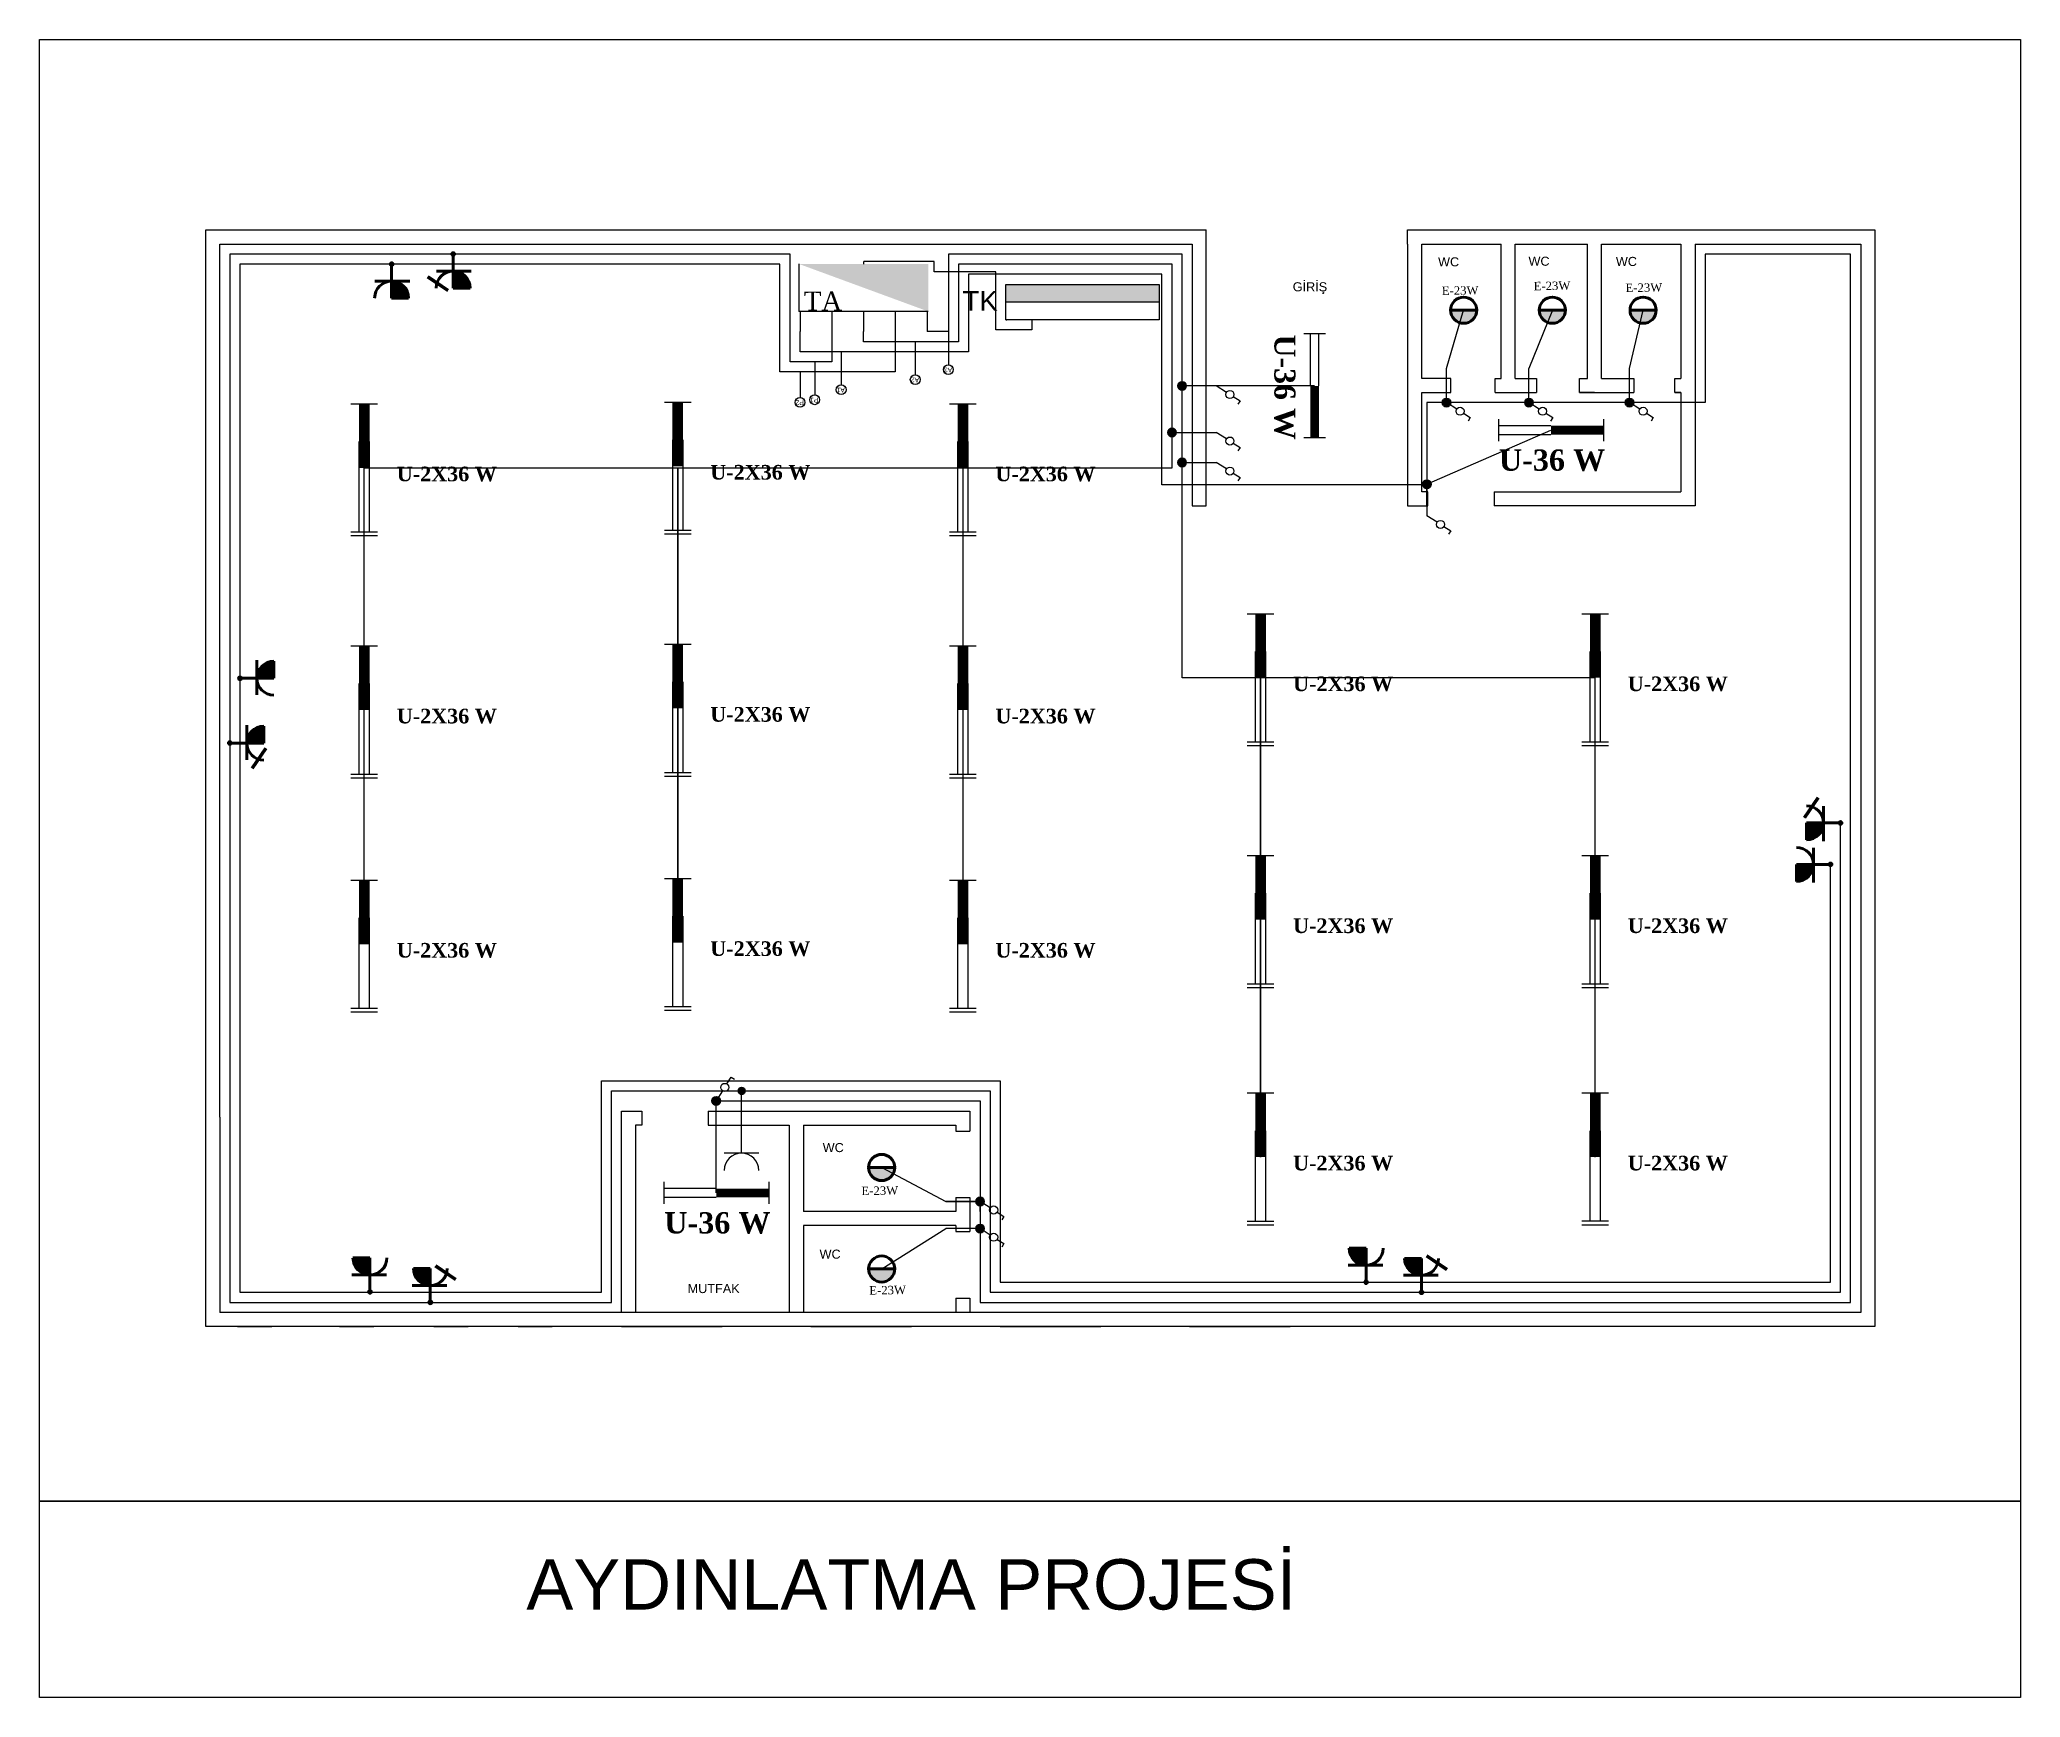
# Model space of a CAD drawing. Header units: millimetres. Extents: x -25043 to 36072, y 3768 to 12000.
# Drawn here: x -3268 to 6567, y 3768 to 12000 of the extents above; entities that cross this region are included whole.
import ezdxf

# ---------------------------------------------------------------- set-up
doc = ezdxf.new("R2010")
doc.units = ezdxf.units.MM
doc.linetypes.add('DASHED', pattern=[19.05, 12.7, -6.35])
for name, color, linetype in [('AnaHat', 11, 'Continuous'), ('AydınlatmaT.', 1, 'Continuous'), ('Elektrik T.', 4, 'Continuous'), ('Hat', 2, 'Continuous'), ('Müşterek', 131, 'Continuous'), ('YazılarY.', 7, 'Continuous')]:
    doc.layers.add(name, color=color, linetype=linetype)
for name, color, linetype, lineweight in [('ARMATUR', 3, 'Continuous', 20), ('Duvar', 7, 'Continuous', 20), ('EHAT-DATA', 120, 'DASHED', 20), ('ELK', 1, 'Continuous', 50), ('elk035', 3, 'Continuous', 30), ('OK', 51, 'Continuous', 20), ('PRİZ-1', 4, 'Continuous', 50)]:
    doc.layers.add(name, color=color, linetype=linetype, lineweight=lineweight)
doc.styles.add('ALT', font='times.ttf', dxfattribs={"height": 20})
doc.styles.add('MEKAN', font='times.ttf')
doc.styles.get("Standard").update_dxf_attribs({"font": 'arial.ttf'})

msp = doc.modelspace()

# ---------------------------------------------------------------- texts
at = {"lineweight": 0, "attachment_point": 1}
for s, width, insert, char_height in [('WC', 222.711, (3675.7, 10919.4), 45), ('WC', 222.711, (4124.7, 10922.5), 45), ('WC', 222.711, (4558.5, 10921.4), 45), ('GİRİŞ', 222.711, (2954.1, 10795.5), 45), ('WC', 222.711, (620.3, 6521.1), 45), ('WC', 222.711, (604.7, 5991.9), 45), ('MUTFAK', 231.541, (-50.3, 5821), 45), ('AYDINLATMA PROJESİ', 11069.561, (-851, 4454.5), 250)]:
    msp.add_mtext_dynamic_manual_height_columns(s, width=width, gutter_width=12.5, heights=[0], dxfattribs=dict(at, insert=insert, char_height=char_height))
at = {"layer": 'AnaHat', "lineweight": 0, "insert": (1314.4, 10751.8), "char_height": 98, "attachment_point": 1}
msp.add_mtext_dynamic_manual_height_columns('TK', width=173.373, gutter_width=87.5, heights=[0], dxfattribs=at)
at = {"layer": 'ARMATUR', "color": 3, "lineweight": 0, "insert": (2860.6, 10013.6), "char_height": 104.641, "width": 1327.358, "attachment_point": 9, "rotation": 270, "style": 'ALT'}
msp.add_mtext('{\\fBookman Old Style|b1|i0|c162|p18;U-36 W}', dxfattribs=at)
at = {"layer": 'ARMATUR', "color": 3, "lineweight": 0, "attachment_point": 9, "style": 'ALT'}
for s, insert, char_height, width in [('{\\fBookman Old Style|b1|i0|c162|p18;U-36 W}', (4505.6, 9857.2), 105.687, 1340.632), ('{\\fBookman Old Style|b1|i0|c162|p18;U-2X36 W}', (-997.4, 9805.6), 72.705, 922.25), ('{\\fBookman Old Style|b1|i0|c162|p18;U-2X36 W}', (559.3, 9814), 72.705, 922.25), ('{\\fBookman Old Style|b1|i0|c162|p18;U-2X36 W}', (1974.9, 9805.6), 72.705, 922.25), ('{\\fBookman Old Style|b1|i0|c162|p18;U-2X36 W}', (3452.9, 8763.4), 72.705, 922.25), ('{\\fBookman Old Style|b1|i0|c162|p18;U-2X36 W}', (5114.6, 8763.4), 72.705, 922.25), ('{\\fBookman Old Style|b1|i0|c162|p18;U-2X36 W}', (-997.4, 8603.3), 72.705, 922.25), ('{\\fBookman Old Style|b1|i0|c162|p18;U-2X36 W}', (559.3, 8611.7), 72.705, 922.25), ('{\\fBookman Old Style|b1|i0|c162|p18;U-2X36 W}', (1974.9, 8603.3), 72.705, 922.25), ('{\\fBookman Old Style|b1|i0|c162|p18;U-2X36 W}', (3452.9, 7562.2), 72.705, 922.25), ('{\\fBookman Old Style|b1|i0|c162|p18;U-2X36 W}', (5114.6, 7562.2), 72.705, 922.25), ('{\\fBookman Old Style|b1|i0|c162|p18;U-2X36 W}', (-997.4, 7440.2), 72.705, 922.25), ('{\\fBookman Old Style|b1|i0|c162|p18;U-2X36 W}', (559.3, 7448.6), 72.705, 922.25), ('{\\fBookman Old Style|b1|i0|c162|p18;U-2X36 W}', (1974.9, 7440.2), 72.705, 922.25), ('{\\fBookman Old Style|b1|i0|c162|p18;U-2X36 W}', (3452.9, 6383.4), 72.705, 922.25), ('{\\fBookman Old Style|b1|i0|c162|p18;U-2X36 W}', (5114.6, 6383.4), 72.705, 922.25), ('{\\fBookman Old Style|b1|i0|c162|p18;U-36 W}', (361.3, 6069.7), 105.687, 1340.632)]:
    msp.add_mtext(s, dxfattribs=dict(at, insert=insert, char_height=char_height, width=width))
at = {"layer": 'AydınlatmaT.', "lineweight": 0, "style": 'ALT'}
for p in [(3694.4, 10732.2), (4150.6, 10755.5), (4606.8, 10746.7), (813.1, 6262.4), (851.8, 5768.5)]:
    msp.add_text('E-23W', height=41.82, rotation=0.89454, dxfattribs=at).set_placement(p)
at = {"layer": 'YazılarY.', "color": 2, "lineweight": 0, "insert": (526.8, 10749.3), "char_height": 94.49, "attachment_point": 1, "style": 'MEKAN'}
msp.add_mtext_dynamic_manual_height_columns('TA', width=517.601, gutter_width=118.1, heights=[0], dxfattribs=at)
at = {"layer": 'YazılarY.', "lineweight": 0, "char_height": 23.431, "attachment_point": 1, "rotation": 180}
for s, insert in [('{\\C9;\\c13289671;A3}', (1262.9, 10348.4)), ('{\\C9;\\c13289671;A1}', (729.9, 10248.4)), ('{\\C9;\\c13289671;A2}', (1098.9, 10298.4)), ('{\\C9;\\c13289671;P2}', (526.2, 10185.6)), ('{\\C9;\\c13289671;P1}', (597.6, 10198.4))]:
    msp.add_mtext_dynamic_manual_height_columns(s, width=53.685, gutter_width=117.2, heights=[0], dxfattribs=dict(at, insert=insert))

# ---------------------------------------------------------------- blocks, each defined once
blk = doc.blocks.new('C_ARMATUR')
at = {"layer": 'ELK'}
blk.add_hatch(color=256, dxfattribs=at).paths.add_polyline_path([(-9, 9, 0.198912), (-12.8, 0), (12.8, 0, 0.668179)])
blk.add_line((-12.8, 0), (12.8, 0), dxfattribs=at)
blk.add_lwpolyline([(-9, 9, 1), (9, -9, 1)], format="xyb", close=True, dxfattribs=at)
blk = doc.blocks.new('B')
at = {"layer": 'elk035'}
blk.add_hatch(color=256, dxfattribs=at).paths.add_polyline_path([(2.5, 0, 1), (-2.5, 0, 1)])
blk.add_circle((0, 0), 2.5, dxfattribs=at)
blk = doc.blocks.new('*U57')
at = {"color": 1}
blk.add_line((0, 5), (0, 20), dxfattribs=at)
for p, q in [((0, -15), (-5, -15)), ((0, -15), (-5, -15)), ((0, -5), (0, -15)), ((0, -5), (0, -15))]:
    blk.add_line(p, q)
blk.add_circle((0, 0), 5)
blk = doc.blocks.new('ETANŞ PRİZ')
at = {"layer": 'PRİZ-1'}
blk.add_hatch(color=256, dxfattribs=at).paths.add_polyline_path([(-12, -24), (0, -24), (0, -12, 0.414214)])
for p, q in [((0, -24), (0, 0)), ((11.8, -12), (-12.8, -12)), ((0, -12), (11.8, -12)), ((-12, -24), (0, -24))]:
    blk.add_line(p, q, dxfattribs=at)
blk.add_arc((0, -24), 12, 0, 180, dxfattribs=at)
at = {"layer": 'EHAT-DATA', "flags": 3}
blk.add_attdef('ETANŞ-PRİZ', (24.8, -22.4), '', height=10, dxfattribs=at)

# ---------------------------------------------------------------- hatches: boundary and pattern name
at = {"layer": 'AnaHat', "lineweight": 0}
h = msp.add_hatch(color=256, dxfattribs=at)
h.dxf.hatch_style = 1
h.paths.add_polyline_path([(1529.5, 10784.6), (1529.5, 10696.7), (2290.3, 10696.7), (2290.3, 10784.6)])
at = {"layer": 'YazılarY.', "lineweight": 0}
msp.add_hatch(color=2, dxfattribs=at).paths.add_polyline_path([(1144.7, 10650.4), (1144.7, 10885.5), (504.9, 10885.5)])

# ---------------------------------------------------------------- linework, layer by layer
at = {"lineweight": 0}
for p, q in [((-2443.4, 10180), (-2443.4, 11055.4)), ((-2443.4, 11055.4), (2524.7, 11055.4)), ((2524.7, 9685.4), (2524.7, 11055.4)), ((3524.7, 11055.4), (5844.1, 11055.4)), ((3524.7, 10985.4), (3524.7, 11055.4)), ((5844.1, 11055.4), (5844.1, 7134.1)), ((-2373.4, 6650), (-2373.4, 10985.4)), ((-2373.4, 10985.4), (2454.7, 10985.4)), ((2454.7, 10985.4), (2454.7, 9685.4)), ((3524.7, 10985.4), (3524.7, 9685.4)), ((3594.7, 10985.4), (3988.7, 10985.4)), ((3594.7, 10317.9), (3594.7, 10985.4)), ((3594.7, 10985.4), (3988.7, 10985.4)), ((3988.7, 10317.9), (3988.7, 10985.4)), ((4058.7, 10985.4), (4417.7, 10985.4)), ((4058.7, 10985.4), (4417.7, 10985.4)), ((4058.7, 10317.9), (4058.7, 10985.4)), ((4417.7, 10317.9), (4417.7, 10985.4)), ((4487.7, 10985.4), (4881.7, 10985.4)), ((4487.7, 10985.4), (4881.7, 10985.4)), ((4487.7, 10317.9), (4487.7, 10985.4)), ((4881.7, 10985.4), (4881.7, 10317.9)), ((4951.7, 10985.4), (5774.1, 10985.4)), ((4951.7, 10985.4), (4951.7, 9685.4)), ((5774.1, 10985.4), (5774.1, 7641.6)), ((3739.6, 10317.9), (3594.7, 10317.9)), ((3594.7, 9755.4), (3594.7, 10247.9)), ((3594.7, 10247.9), (3628.7, 10247.9)), ((3594.7, 10247.9), (3739.6, 10247.9)), ((3739.6, 10247.9), (3739.6, 10317.9)), ((3958.7, 10247.9), (3958.7, 10317.9)), ((3958.7, 10317.9), (3988.7, 10317.9)), ((3958.7, 10247.9), (4164.2, 10247.9)), ((4058.7, 10317.9), (4164.2, 10317.9)), ((4164.2, 10317.9), (4164.2, 10247.9)), ((4377.7, 10317.9), (4417.7, 10317.9)), ((4377.7, 10247.9), (4377.7, 10317.9)), ((4377.7, 10247.9), (4648.3, 10247.9)), ((4417.7, 10247.9), (4377.7, 10247.9)), ((4452.7, 10247.9), (4417.7, 10247.9)), ((4417.7, 10247.9), (4487.7, 10247.9)), ((4487.7, 10317.9), (4517.7, 10317.9)), ((4517.7, 10317.9), (4648.3, 10317.9)), ((4648.3, 10317.9), (4648.3, 10247.9)), ((4851.7, 10247.9), (4851.7, 10317.9)), ((4851.7, 10317.9), (4881.7, 10317.9)), ((4851.7, 10247.9), (4881.7, 10247.9)), ((4881.7, 10247.9), (4851.7, 10247.9)), ((4881.7, 10247.9), (4881.7, 9755.4)), ((-2443.4, 5610), (-2443.4, 10180)), ((3624.7, 9755.4), (3594.7, 9755.4)), ((3624.7, 9685.4), (3624.7, 9755.4)), ((3954.7, 9755.4), (3954.7, 9685.4)), ((3954.7, 9755.4), (4881.7, 9755.4)), ((2454.7, 9685.4), (2524.7, 9685.4)), ((3524.7, 9685.4), (3594.7, 9685.4)), ((3594.7, 9685.4), (3624.7, 9685.4)), ((4951.7, 9685.4), (3954.7, 9685.4)), ((5774.1, 7641.6), (5774.1, 7134.1)), ((5774.1, 7134.1), (5774.1, 6650)), ((5844.1, 7134.1), (5844.1, 5680)), ((-2373.4, 6650), (-2373.4, 5680)), ((-308.4, 6680), (-278.4, 6680)), ((-308.4, 6610), (-308.4, 5680)), ((-278.4, 6610), (-308.4, 6610)), ((-278.4, 6680), (-278.4, 6610)), ((51.6, 6680), (51.6, 6610)), ((51.6, 6680), (1351.6, 6680)), ((51.6, 6610), (454.2, 6610)), ((454.2, 6610), (454.2, 5680)), ((524.2, 6610), (1281.6, 6610)), ((524.2, 6610), (524.2, 6181)), ((1281.6, 6610), (1281.6, 6580)), ((1281.6, 6610), (1281.6, 6580)), ((1351.6, 6680), (1351.6, 6580)), ((5774.1, 6650), (5774.1, 5680)), ((1281.6, 6580), (1351.6, 6580)), ((1281.6, 6250), (1281.6, 6181)), ((1281.6, 6250), (1351.6, 6250)), ((1351.6, 6250), (1351.6, 6081)), ((1281.6, 6181), (524.2, 6181)), ((524.2, 6111), (524.2, 5680)), ((1281.6, 6111), (524.2, 6111)), ((1281.6, 6111), (1281.6, 6081)), ((1281.6, 6111), (1281.6, 6081)), ((1281.6, 6081), (1351.6, 6081)), ((1281.6, 5751), (1281.6, 5680)), ((1281.6, 5751), (1351.6, 5751)), ((1351.6, 5751), (1351.6, 5680)), ((5844.1, 5610), (-2443.4, 5610)), ((-2025.9, 5680), (-2373.4, 5680)), ((-2199.7, 5680), (-2284.7, 5680)), ((-2284.7, 5610), (-2114.7, 5610)), ((-2114.7, 5680), (-2199.7, 5680)), ((-1608.4, 5680), (-2025.9, 5680)), ((-1538.4, 5680), (-1955.9, 5680)), ((-1778.4, 5610), (-1608.4, 5610)), ((-1120.9, 5680), (-1538.4, 5680)), ((-1050.9, 5680), (-1468.4, 5680)), ((-1309.7, 5610), (-1139.7, 5610)), ((-563.4, 5680), (-1050.9, 5680)), ((-807.2, 5680), (-892.2, 5680)), ((-892.2, 5610), (-722.2, 5610)), ((-722.2, 5680), (-807.2, 5680)), ((306.6, 5680), (-563.4, 5680)), ((-128.4, 5680), (-378.4, 5680)), ((-378.4, 5610), (121.6, 5610)), ((121.6, 5680), (-128.4, 5680)), ((376.6, 5680), (121.6, 5680)), ((1246.6, 5680), (376.6, 5680)), ((811.6, 5680), (561.6, 5680)), ((561.6, 5610), (1061.6, 5610)), ((1061.6, 5680), (811.6, 5680)), ((1246.6, 5680), (1061.6, 5680)), ((2186.6, 5680), (1246.6, 5680)), ((1751.6, 5680), (1501.6, 5680)), ((1501.6, 5610), (2001.6, 5610)), ((2001.6, 5680), (1751.6, 5680)), ((2186.6, 5680), (2001.6, 5680)), ((5774.1, 5680), (2186.6, 5680)), ((2691.6, 5680), (2441.6, 5680)), ((2441.6, 5610), (2941.6, 5610)), ((2941.6, 5680), (2691.6, 5680)), ((5844.1, 5680), (5844.1, 5610))]:
    msp.add_line(p, q, dxfattribs=at)
at = {"color": 4, "linetype": 'Continuous', "lineweight": 0}
for p, q in [((-2215.5, 8384.2), (-2147.5, 8484)), ((-2211.4, 8381.4), (-2143.4, 8481.2)), ((-2207.3, 8378.6), (-2139.2, 8478.4)), ((5558, 8239.3), (5490, 8139.5)), ((5562.1, 8236.5), (5494.1, 8136.7)), ((5566.2, 8233.7), (5498.2, 8133.9)), ((-1205.1, 5837.9), (-1304.9, 5906)), ((-1202.3, 5842), (-1302.1, 5910.1)), ((-1199.5, 5846.2), (-1299.3, 5914.2)), ((3716.5, 5887.9), (3616.7, 5956)), ((3719.3, 5892), (3619.5, 5960.1)), ((3722.1, 5896.2), (3622.3, 5964.2))]:
    msp.add_line(p, q, dxfattribs=at)
at = {"lineweight": 0}
for points in [[(-3267.9, 12000.5), (6567, 12000.5), (6567, 4743.1), (-3267.9, 4743.1)], [(-3267.9, 4743.1), (6567, 4743.1), (6567, 3768.3), (-3267.9, 3768.3)]]:
    msp.add_lwpolyline(points, close=True, dxfattribs=at)
msp.add_lwpolyline([(-378.4, 5680), (-378.4, 6680), (-308.4, 6680)], dxfattribs=at)
at = {"layer": 'AnaHat', "lineweight": 0}
for p, q in [((824.7, 10885.4), (824.7, 10898.4)), ((2290.3, 10696.7), (1529.5, 10696.7)), ((1529.5, 10608.7), (1534.5, 10608.7)), ((1659.5, 10558.7), (1529.5, 10558.7)), ((1659.5, 10608.7), (1659.5, 10558.7))]:
    msp.add_line(p, q, dxfattribs=at)
at = {"layer": 'AnaHat', "color": 6, "lineweight": 0}
msp.add_line((1959.9, 10886.2), (1959.9, 10884.6), dxfattribs=at)
at = {"layer": 'AnaHat', "lineweight": 0}
msp.add_lwpolyline([(1529.5, 10558.7), (1479.5, 10558.7), (1479.5, 10848), (1479.5, 10848), (1244.5, 10848), (1174.5, 10848), (1174.5, 10898.4), (824.7, 10898.4)], dxfattribs=at)
msp.add_lwpolyline([(2290.3, 10608.7), (1529.5, 10608.7), (1529.5, 10784.6), (2290.3, 10784.6)], close=True, dxfattribs=at)
at = {"layer": 'ARMATUR', "lineweight": 0}
for p, q in [((3116, 10539), (3008.4, 10539)), ((3040.7, 10539), (3040.7, 10280.7)), ((3083.7, 10280.7), (3083.7, 10539)), ((-1722.1, 10191.7), (-1589.6, 10191.7)), ((-1722.1, 10191.7), (-1589.6, 10191.7)), ((-165.4, 10200.1), (-32.9, 10200.1)), ((-165.4, 10200.1), (-32.9, 10200.1)), ((1250.1, 10191.7), (1382.6, 10191.7)), ((1250.1, 10191.7), (1382.6, 10191.7)), ((3975, 10115.3), (3975, 10006.6)), ((4235.8, 10082.6), (3975, 10082.6)), ((3975, 10039.2), (4235.8, 10039.2)), ((4496.7, 10115.3), (4496.7, 10006.6)), ((-1682.4, 10004.6), (-1682.4, 9686.7)), ((-1629.4, 9686.7), (-1629.4, 10004.6)), ((-125.7, 10013), (-125.7, 9695)), ((-72.7, 9695), (-72.7, 10013)), ((1289.9, 10004.6), (1289.9, 9686.7)), ((1342.9, 9686.7), (1342.9, 10004.6)), ((3116, 10022.5), (3008.4, 10022.5)), ((-1682.4, 9873.8), (-1682.4, 9555.8)), ((-1629.4, 9555.8), (-1629.4, 9873.8)), ((-125.7, 9882.1), (-125.7, 9564.2)), ((-72.7, 9564.2), (-72.7, 9882.1)), ((1289.9, 9873.8), (1289.9, 9555.8)), ((1342.9, 9555.8), (1342.9, 9873.8)), ((-1722.1, 9555.8), (-1589.6, 9555.8)), ((-165.4, 9564.2), (-32.9, 9564.2)), ((-165.4, 9545.8), (-32.9, 9545.8)), ((1250.1, 9555.8), (1382.6, 9555.8)), ((-1722.1, 9537.4), (-1589.6, 9537.4)), ((1250.1, 9537.4), (1382.6, 9537.4)), ((2728.1, 9149.5), (2860.6, 9149.5)), ((2728.1, 9149.5), (2860.6, 9149.5)), ((4389.9, 9149.5), (4522.4, 9149.5)), ((-1722.1, 8989.4), (-1589.6, 8989.4)), ((-1722.1, 8989.4), (-1589.6, 8989.4)), ((-165.4, 8997.8), (-32.9, 8997.8)), ((-165.4, 8997.8), (-32.9, 8997.8)), ((1250.1, 8989.4), (1382.6, 8989.4)), ((1250.1, 8989.4), (1382.6, 8989.4)), ((2767.9, 8962.4), (2767.9, 8644.5)), ((2820.9, 8644.5), (2820.9, 8962.4)), ((4429.6, 8962.4), (4429.6, 8644.5)), ((4482.6, 8644.5), (4482.6, 8962.4)), ((-1682.4, 8802.3), (-1682.4, 8484.3)), ((-1629.4, 8484.3), (-1629.4, 8802.3)), ((-125.7, 8810.7), (-125.7, 8492.7)), ((-72.7, 8492.7), (-72.7, 8810.7)), ((1289.9, 8802.3), (1289.9, 8484.3)), ((1342.9, 8484.3), (1342.9, 8802.3)), ((2767.9, 8831.6), (2767.9, 8513.6)), ((2820.9, 8513.6), (2820.9, 8831.6)), ((4429.6, 8831.6), (4429.6, 8513.6)), ((4482.6, 8513.6), (4482.6, 8831.6)), ((-1682.4, 8671.4), (-1682.4, 8353.5)), ((-1629.4, 8353.5), (-1629.4, 8671.4)), ((-125.7, 8679.8), (-125.7, 8361.8)), ((-72.7, 8361.8), (-72.7, 8679.8)), ((1289.9, 8671.4), (1289.9, 8353.5)), ((1342.9, 8353.5), (1342.9, 8671.4)), ((2728.1, 8513.6), (2860.6, 8513.6)), ((2728.1, 8495.2), (2860.6, 8495.2)), ((4389.9, 8513.6), (4522.4, 8513.6)), ((4389.9, 8495.2), (4522.4, 8495.2)), ((-165.4, 8361.8), (-32.9, 8361.8)), ((-1722.1, 8353.5), (-1589.6, 8353.5)), ((-1722.1, 8335.1), (-1589.6, 8335.1)), ((-165.4, 8343.5), (-32.9, 8343.5)), ((1250.1, 8353.5), (1382.6, 8353.5)), ((1250.1, 8335.1), (1382.6, 8335.1)), ((2728.1, 7948.3), (2860.6, 7948.3)), ((2728.1, 7948.3), (2860.6, 7948.3)), ((4389.9, 7948.3), (4522.4, 7948.3)), ((4389.9, 7948.3), (4522.4, 7948.3)), ((-1722.1, 7826.3), (-1589.6, 7826.3)), ((-1722.1, 7826.3), (-1589.6, 7826.3)), ((-165.4, 7834.7), (-32.9, 7834.7)), ((-165.4, 7834.7), (-32.9, 7834.7)), ((1250.1, 7826.3), (1382.6, 7826.3)), ((1250.1, 7826.3), (1382.6, 7826.3)), ((2767.9, 7761.2), (2767.9, 7443.3)), ((2820.9, 7443.3), (2820.9, 7761.2)), ((4429.6, 7761.2), (4429.6, 7443.3)), ((4482.6, 7443.3), (4482.6, 7761.2)), ((-1682.4, 7639.2), (-1682.4, 7321.2)), ((-1629.4, 7321.2), (-1629.4, 7639.2)), ((-125.7, 7647.6), (-125.7, 7329.6)), ((-72.7, 7329.6), (-72.7, 7647.6)), ((1289.9, 7639.2), (1289.9, 7321.2)), ((1342.9, 7321.2), (1342.9, 7639.2)), ((2767.9, 7630.4), (2767.9, 7312.4)), ((2820.9, 7312.4), (2820.9, 7630.4)), ((4429.6, 7630.4), (4429.6, 7312.4)), ((4482.6, 7312.4), (4482.6, 7630.4)), ((-1682.4, 7508.4), (-1682.4, 7190.4)), ((-1629.4, 7190.4), (-1629.4, 7508.4)), ((-125.7, 7516.7), (-125.7, 7198.7)), ((-72.7, 7198.7), (-72.7, 7516.7)), ((1289.9, 7508.4), (1289.9, 7190.4)), ((1342.9, 7190.4), (1342.9, 7508.4)), ((2728.1, 7312.4), (2860.6, 7312.4)), ((2728.1, 7294), (2860.6, 7294)), ((4389.9, 7312.4), (4522.4, 7312.4)), ((4389.9, 7294), (4522.4, 7294)), ((-1722.1, 7190.4), (-1589.6, 7190.4)), ((-165.4, 7198.7), (-32.9, 7198.7)), ((-165.4, 7180.4), (-32.9, 7180.4)), ((1250.1, 7190.4), (1382.6, 7190.4)), ((-1722.1, 7172), (-1589.6, 7172)), ((1250.1, 7172), (1382.6, 7172)), ((2728.1, 6769.6), (2860.6, 6769.6)), ((2728.1, 6769.6), (2860.6, 6769.6)), ((4389.9, 6769.6), (4522.4, 6769.6)), ((4389.9, 6769.6), (4522.4, 6769.6)), ((2767.9, 6582.5), (2767.9, 6264.5)), ((2820.9, 6264.5), (2820.9, 6582.5)), ((4429.6, 6582.5), (4429.6, 6264.5)), ((4482.6, 6264.5), (4482.6, 6582.5)), ((2767.9, 6451.6), (2767.9, 6133.6)), ((2820.9, 6133.6), (2820.9, 6451.6)), ((4429.6, 6451.6), (4429.6, 6133.6)), ((4482.6, 6133.6), (4482.6, 6451.6)), ((-169.3, 6327.7), (-169.3, 6219)), ((91.5, 6295.1), (-169.3, 6295.1)), ((352.4, 6327.7), (352.4, 6219)), ((-169.3, 6251.6), (91.5, 6251.6)), ((2728.1, 6133.6), (2860.6, 6133.6)), ((2728.1, 6115.2), (2860.6, 6115.2)), ((4389.1, 6134.1), (4521.6, 6134.1)), ((4389.1, 6115.7), (4521.6, 6115.7))]:
    msp.add_line(p, q, dxfattribs=at)
for points, const_width in [([(3062.2, 10022.5), (3062.2, 10280.7)], 43), ([(-1655.9, 10191.7), (-1655.9, 9873.8)], 53), ([(-1655.9, 10191.7), (-1655.9, 9873.8)], 53), ([(-99.2, 10200.1), (-99.2, 9882.1)], 53), ([(-99.2, 10200.1), (-99.2, 9882.1)], 53), ([(1316.4, 10191.7), (1316.4, 9873.8)], 53), ([(1316.4, 10191.7), (1316.4, 9873.8)], 53), ([(4496.7, 10060.9), (4235.8, 10060.9)], 43.5), ([(2794.4, 9149.5), (2794.4, 8831.6)], 53), ([(2794.4, 9149.5), (2794.4, 8831.6)], 53), ([(4456.1, 9149.5), (4456.1, 8831.6)], 53), ([(4456.1, 9149.5), (4456.1, 8831.6)], 53), ([(-1655.9, 8989.4), (-1655.9, 8671.4)], 53), ([(-1655.9, 8989.4), (-1655.9, 8671.4)], 53), ([(-99.2, 8997.8), (-99.2, 8679.8)], 53), ([(-99.2, 8997.8), (-99.2, 8679.8)], 53), ([(1316.4, 8989.4), (1316.4, 8671.4)], 53), ([(1316.4, 8989.4), (1316.4, 8671.4)], 53), ([(2794.4, 7948.3), (2794.4, 7630.4)], 53), ([(2794.4, 7948.3), (2794.4, 7630.4)], 53), ([(4456.1, 7948.3), (4456.1, 7630.4)], 53), ([(4456.1, 7948.3), (4456.1, 7630.4)], 53), ([(-1655.9, 7826.3), (-1655.9, 7508.4)], 53), ([(-1655.9, 7826.3), (-1655.9, 7508.4)], 53), ([(-99.2, 7834.7), (-99.2, 7516.7)], 53), ([(-99.2, 7834.7), (-99.2, 7516.7)], 53), ([(1316.4, 7826.3), (1316.4, 7508.4)], 53), ([(1316.4, 7826.3), (1316.4, 7508.4)], 53), ([(2794.4, 6769.6), (2794.4, 6451.6)], 53), ([(2794.4, 6769.6), (2794.4, 6451.6)], 53), ([(4456.1, 6769.6), (4456.1, 6451.6)], 53), ([(4456.1, 6769.6), (4456.1, 6451.6)], 53), ([(352.4, 6273.3), (91.5, 6273.3)], 43.5)]:
    msp.add_lwpolyline(points, dxfattribs=dict(at, const_width=const_width))
at = {"layer": 'AydınlatmaT.', "lineweight": 0}
for p, q in [((508.2, 10650.4), (508.2, 10550.4)), ((823.2, 10650.4), (823.2, 10550.4)), ((1138.2, 10650.4), (1138.2, 10550.4)), ((3717.6, 10367.9), (3802.6, 10656.6)), ((4243.4, 10656.6), (4127.1, 10367.9)), ((4626.3, 10367.9), (4693.8, 10656.6)), ((3717.6, 10317.9), (3717.6, 10367.9)), ((4127.1, 10317.9), (4127.1, 10367.9)), ((4626.3, 10317.9), (4626.3, 10367.9)), ((3717.6, 10197.9), (3717.6, 10317.9)), ((4127.1, 10197.9), (4127.1, 10317.9)), ((4626.3, 10197.9), (4626.3, 10317.9)), ((3620.3, 10197.9), (3620.3, 9755.4)), ((2354.7, 10049.7), (2474.7, 10049.7)), ((2474.7, 10049.7), (2574.7, 10049.7)), ((3620.3, 9792.6), (4235.8, 10060.9)), ((2404.7, 9900.5), (2524.7, 9900.5)), ((2524.7, 9900.5), (2574.7, 9900.5)), ((3620.3, 9755.4), (3620.3, 9685.4)), ((3620.3, 9685.4), (3620.3, 9635.4)), ((913.3, 6399.6), (1231.6, 6231)), ((913.3, 5895.6), (1231.6, 6096))]:
    msp.add_line(p, q, dxfattribs=at)
for points in [[(1401.6, 6096), (1401.6, 5730), (1401.6, 5730), (5724.1, 5730), (5724.1, 5730), (5724.1, 10935.4), (5724.1, 10935.4), (5001.7, 10935.4), (5001.7, 10935.4), (5001.7, 10247.9), (5001.7, 10197.9), (3620.3, 10197.9), (3620.3, 10197.9), (3620.3, 10197.9), (3620.3, 9685.4), (3620.3, 9789.8), (2354.7, 9789.8), (2304.7, 9789.8), (2304.7, 10835.4), (2304.7, 10835.4), (1344.5, 10835.4), (1344.5, 10835.4), (1344.5, 10500.4), (1344.5, 10450.4), (975.6, 10450.4), (822.1, 10450.4), (772.1, 10450.4), (508.2, 10450.4), (508.2, 10550.4)], [(4456.1, 6451.6), (4456.1, 7630.4), (4456.1, 8831.6), (2794.4, 8831.6), (2794.4, 7630.4), (2794.4, 6451.6), (2794.4, 8831.6), (2454.7, 8831.6), (2404.7, 8831.6), (2404.7, 10935.4), (2404.7, 10935.4), (1244.5, 10935.4), (1244.5, 10935.4), (1244.5, 10550.4), (1138.2, 10550.4)], [(1294.5, 10885.4), (1294.5, 10550.4), (1294.5, 10500.4), (822.6, 10500.4), (823.2, 10550.4)], [(1316.4, 9873.8), (2354.7, 9873.8), (2354.7, 9873.8), (2354.7, 10885.4), (2354.7, 10885.4), (1294.5, 10885.4)], [(3062.2, 10280.7), (2404.7, 10280.7)], [(-1655.9, 7508.4), (-1655.9, 8671.4), (-1655.9, 9873.8), (-99.2, 9873.8), (-99.2, 8679.8), (-99.2, 7516.7), (-99.2, 9873.8), (-99.2, 9873.8), (-99.2, 9873.8)], [(-99.2, 9873.8), (1316.4, 9873.8), (1316.4, 8671.4), (1316.4, 7508.4)], [(91.5, 6273.3), (91.5, 6560), (91.5, 6560), (91.5, 6560), (91.5, 6680), (91.5, 6730), (1351.6, 6730), (1401.6, 6730), (1401.6, 6181), (1401.6, 6231), (1281.6, 6231), (1231.6, 6231), (1401.6, 6231), (1401.6, 6096), (1401.6, 6096), (1281.6, 6096), (1231.6, 6096)]]:
    msp.add_lwpolyline(points, dxfattribs=at)
at = {"layer": 'Elektrik T.', "color": 4, "lineweight": 0}
for p, q in [((-1343.1, 10819.3), (-1243.3, 10751.3)), ((-1340.2, 10823.4), (-1240.5, 10755.4)), ((-1337.4, 10827.5), (-1237.7, 10759.5)), ((217.1, 6470.6), (217.1, 6573.9)), ((302.5, 6470.6), (131.8, 6470.6))]:
    msp.add_line(p, q, dxfattribs=at)
at = {"layer": 'Elektrik T.', "lineweight": 0}
for p, q in [((665.7, 10650.4), (665.7, 10550.4)), ((980.7, 10650.4), (980.7, 10550.4)), ((217.1, 6573.9), (217.1, 6780))]:
    msp.add_line(p, q, dxfattribs=at)
for points in [[(665.7, 10550.4), (665.7, 10450.4), (665.7, 10400.4), (508.2, 10400.4), (458.2, 10400.4), (458.2, 10935.4), (458.2, 10935.4), (-2323.4, 10935.4), (-2323.4, 10935.4), (-2323.4, 5730), (-2323.4, 5730), (-428.4, 5730), (-428.4, 5730), (-428.4, 6680), (-428.4, 6730), (-428.4, 6780), (1401.6, 6780), (1451.6, 6780), (1451.6, 5780), (1451.6, 5780), (5674.1, 5780), (5674.1, 5780), (5674.1, 7843.5), (5674.1, 8110.7)], [(980.7, 10550.4), (980.7, 10450.4), (980.7, 10350.4), (508.2, 10350.4), (408.2, 10350.4), (408.2, 10885.4), (-2273.4, 10885.4), (-2273.4, 5780), (-478.4, 5780), (-478.4, 6680), (-478.4, 6730), (-478.4, 6830), (1401.6, 6830), (1501.6, 6830), (1501.6, 5830), (5624.1, 5830), (5624.1, 7843.5), (5624.1, 7904.7)]]:
    msp.add_lwpolyline(points, dxfattribs=at)
at = {"layer": 'Elektrik T.', "color": 4, "lineweight": 0}
for start, end in [(90, 180), (0, 90)]:
    msp.add_arc((217.1, 6384.9), 85.6, start, end, dxfattribs=at)
at = {"layer": 'Hat', "color": 3, "lineweight": 0}
for p in [(502.2, 10886.2), (1144.7, 10650.4)]:
    msp.add_line(p, (502.2, 10650.4), dxfattribs=at)
at = {"layer": 'Müşterek', "lineweight": 0}
msp.add_line((521.6, 10650.4), (521.6, 10650.4), dxfattribs=at)
at = {"layer": 'YazılarY.', "lineweight": 0}
for p, q in [((1244.5, 10550.4), (1244.5, 10386.4)), ((711.9, 10450.4), (711.9, 10286.4)), ((1079.7, 10500.4), (1079.7, 10336.4)), ((508.2, 10350.4), (507.7, 10223.6)), ((580.5, 10400.4), (580.5, 10236.4))]:
    msp.add_line(p, q, dxfattribs=at)
at = {"layer": 'YazılarY.', "color": 2, "lineweight": 0, "true_color": 0xf1eb1f}
for centre in [(1079.7, 10311.9), (1244.5, 10361.9), (580.5, 10211.9), (711.9, 10261.9), (507.7, 10199.1)]:
    msp.add_circle(centre, 24.4, dxfattribs=at)

# ---------------------------------------------------------------- block references
at = {"layer": 'AydınlatmaT.', "lineweight": 0, "xscale": 5.10330242763779, "yscale": 5.10330242763779, "zscale": 5.10330242763779, "rotation": 180}
for p in [(3802.6, 10656.6), (4243.4, 10656.6), (4693.8, 10656.6), (913.3, 6399.6), (913.3, 5895.6)]:
    msp.add_blockref('C_ARMATUR', p, dxfattribs=at)
at = {"layer": 'Duvar', "lineweight": 0}
for p, xscale, yscale, zscale, rotation in [((-1214.5, 10935.4), 4.041013676499343, 4.041013676499343, 4.041013676499343, 199.6047395526663), ((-1520.1, 10885.4), 4.041013676499343, 4.041013676499343, 4.041013676499343, 199.6047395526663), ((2404.7, 10280.7), 8.378506419026047, 8.378506419026047, 8.378506419026047, 109.6047395526662), ((3717.6, 10197.9), 8.378506419026047, 8.378506419026047, 8.378506419026047, 109.6047395526662), ((4127.1, 10197.9), 8.378506419026047, 8.378506419026047, 8.378506419026047, 109.6047395526662), ((4626.3, 10197.9), 8.378506419026047, 8.378506419026047, 8.378506419026047, 109.6047395526662), ((2354.7, 10049.7), 8.378506419026047, 8.378506419026047, 8.378506419026047, 109.6047395526662), ((2404.7, 9900.5), 8.378506419026047, 8.378506419026047, 8.378506419026047, 109.6047395526662), ((3620.3, 9792.6), 8.378506419026047, 8.378506419026047, 8.378506419026047, 109.6047395526662), ((-2273.4, 8829.1), 4.041013676499343, 4.041013676499343, 4.041013676499343, 289.6047395526663), ((-2323.4, 8507.1), 4.041013676499343, 4.041013676499343, 4.041013676499343, 289.6047395526663), ((5674.1, 8110.7), 4.041013676499343, 4.041013676499343, 4.041013676499343, 109.6047395526662), ((5624.1, 7904.7), 4.041013676499343, 4.041013676499343, 4.041013676499343, 109.6047395526662), ((217.7, 6780), 6.79682900901123, 6.79682900901123, 6.79682900901123, 199.6047395526663), ((91.5, 6730), 8.378506419026047, 8.378506419026047, 8.378506419026047, 199.6047395526663), ((1401.6, 6231), 8.378506419026047, 8.378506419026047, 8.378506419026047, 109.6047395526662), ((1401.6, 6096), 8.378506419026047, 8.378506419026047, 8.378506419026047, 109.6047395526662), ((3318.5, 5830), 4.041013676499343, 4.041013676499343, 4.041013676499343, 19.60473955266624), ((-1627.7, 5782.2), 4.041013676499343, 4.041013676499343, 4.041013676499343, 19.60473955266624), ((-1328, 5730), 4.041013676499343, 4.041013676499343, 4.041013676499343, 19.60473955266624), ((3593.6, 5780), 4.041013676499343, 4.041013676499343, 4.041013676499343, 19.60473955266624)]:
    msp.add_blockref('B', p, dxfattribs=dict(at, xscale=xscale, yscale=yscale, zscale=zscale, rotation=rotation))
at = {"layer": 'Elektrik T.', "color": 4, "lineweight": 0, "xscale": -7.017378529349124, "yscale": 7.017378529349124, "zscale": 7.017378529349124}
for p in [(-1214.5, 10935.4), (-1520.1, 10885.4)]:
    msp.add_blockref('ETANŞ PRİZ', p, dxfattribs=at)
at = {"layer": 'OK', "lineweight": 0}
for name, p, xscale, yscale, zscale, rotation in [('*U57', (2642.2, 10238.2), 3.993425786186889, 3.993425786186889, 3.993425786186889, 57.76176437795592), ('*U57', (3785.1, 10155.3), 3.993425786186889, 3.993425786186889, 3.993425786186889, 57.76176437795592), ('*U57', (4194.6, 10155.3), 3.993425786186889, 3.993425786186889, 3.993425786186889, 57.76176437795592), ('*U57', (4693.8, 10155.3), 3.993425786186889, 3.993425786186889, 3.993425786186889, 57.76176437795592), ('*U57', (2642.2, 10007.1), 3.993425786186889, 3.993425786186889, 3.993425786186889, 57.76176437795592), ('*U57', (2642.2, 9857.9), 3.993425786186889, 3.993425786186889, 3.993425786186889, 57.76176437795592), ('*U57', (3687.8, 9592.8), 3.993425786186889, 3.993425786186889, 3.993425786186889, 57.76176437795592), ('ETANŞ PRİZ', (-2273.4, 8829.1), -7.017378529349124, 7.017378529349124, 7.017378529349124, 90), ('ETANŞ PRİZ', (-2323.4, 8507.1), -7.017378529349124, 7.017378529349124, 7.017378529349124, 90), ('ETANŞ PRİZ', (5674.1, 8110.7), -7.017378529349124, 7.017378529349124, 7.017378529349124, 270), ('ETANŞ PRİZ', (5624.1, 7904.7), -7.017378529349124, 7.017378529349124, 7.017378529349124, 270), ('*U57', (134.1, 6797.5), 3.993425786186889, 3.993425786186889, 3.993425786186889, 147.7617643779559), ('*U57', (1469.1, 6188.5), 3.993425786186889, 3.993425786186889, 3.993425786186889, 57.76176437795592), ('*U57', (1469.1, 6053.4), 3.993425786186889, 3.993425786186889, 3.993425786186889, 57.76176437795592), ('ETANŞ PRİZ', (-1627.7, 5782.2), -7.017378529349124, 7.017378529349124, 7.017378529349124, 180), ('ETANŞ PRİZ', (3318.5, 5830), -7.017378529349124, 7.017378529349124, 7.017378529349124, 180), ('ETANŞ PRİZ', (3593.6, 5780), -7.017378529349124, 7.017378529349124, 7.017378529349124, 180), ('ETANŞ PRİZ', (-1328, 5730), -7.017378529349124, 7.017378529349124, 7.017378529349124, 180)]:
    msp.add_blockref(name, p, dxfattribs=dict(at, xscale=xscale, yscale=yscale, zscale=zscale, rotation=rotation))

msp.set_redraw_order([(e.dxf.handle, doc.entitydb.next_handle()) for e in msp.query("TEXT MTEXT ATTDEF DIMENSION ARC_DIMENSION")])  # texts and dimensions are drawn at this point

doc.saveas('drawing.dxf')
